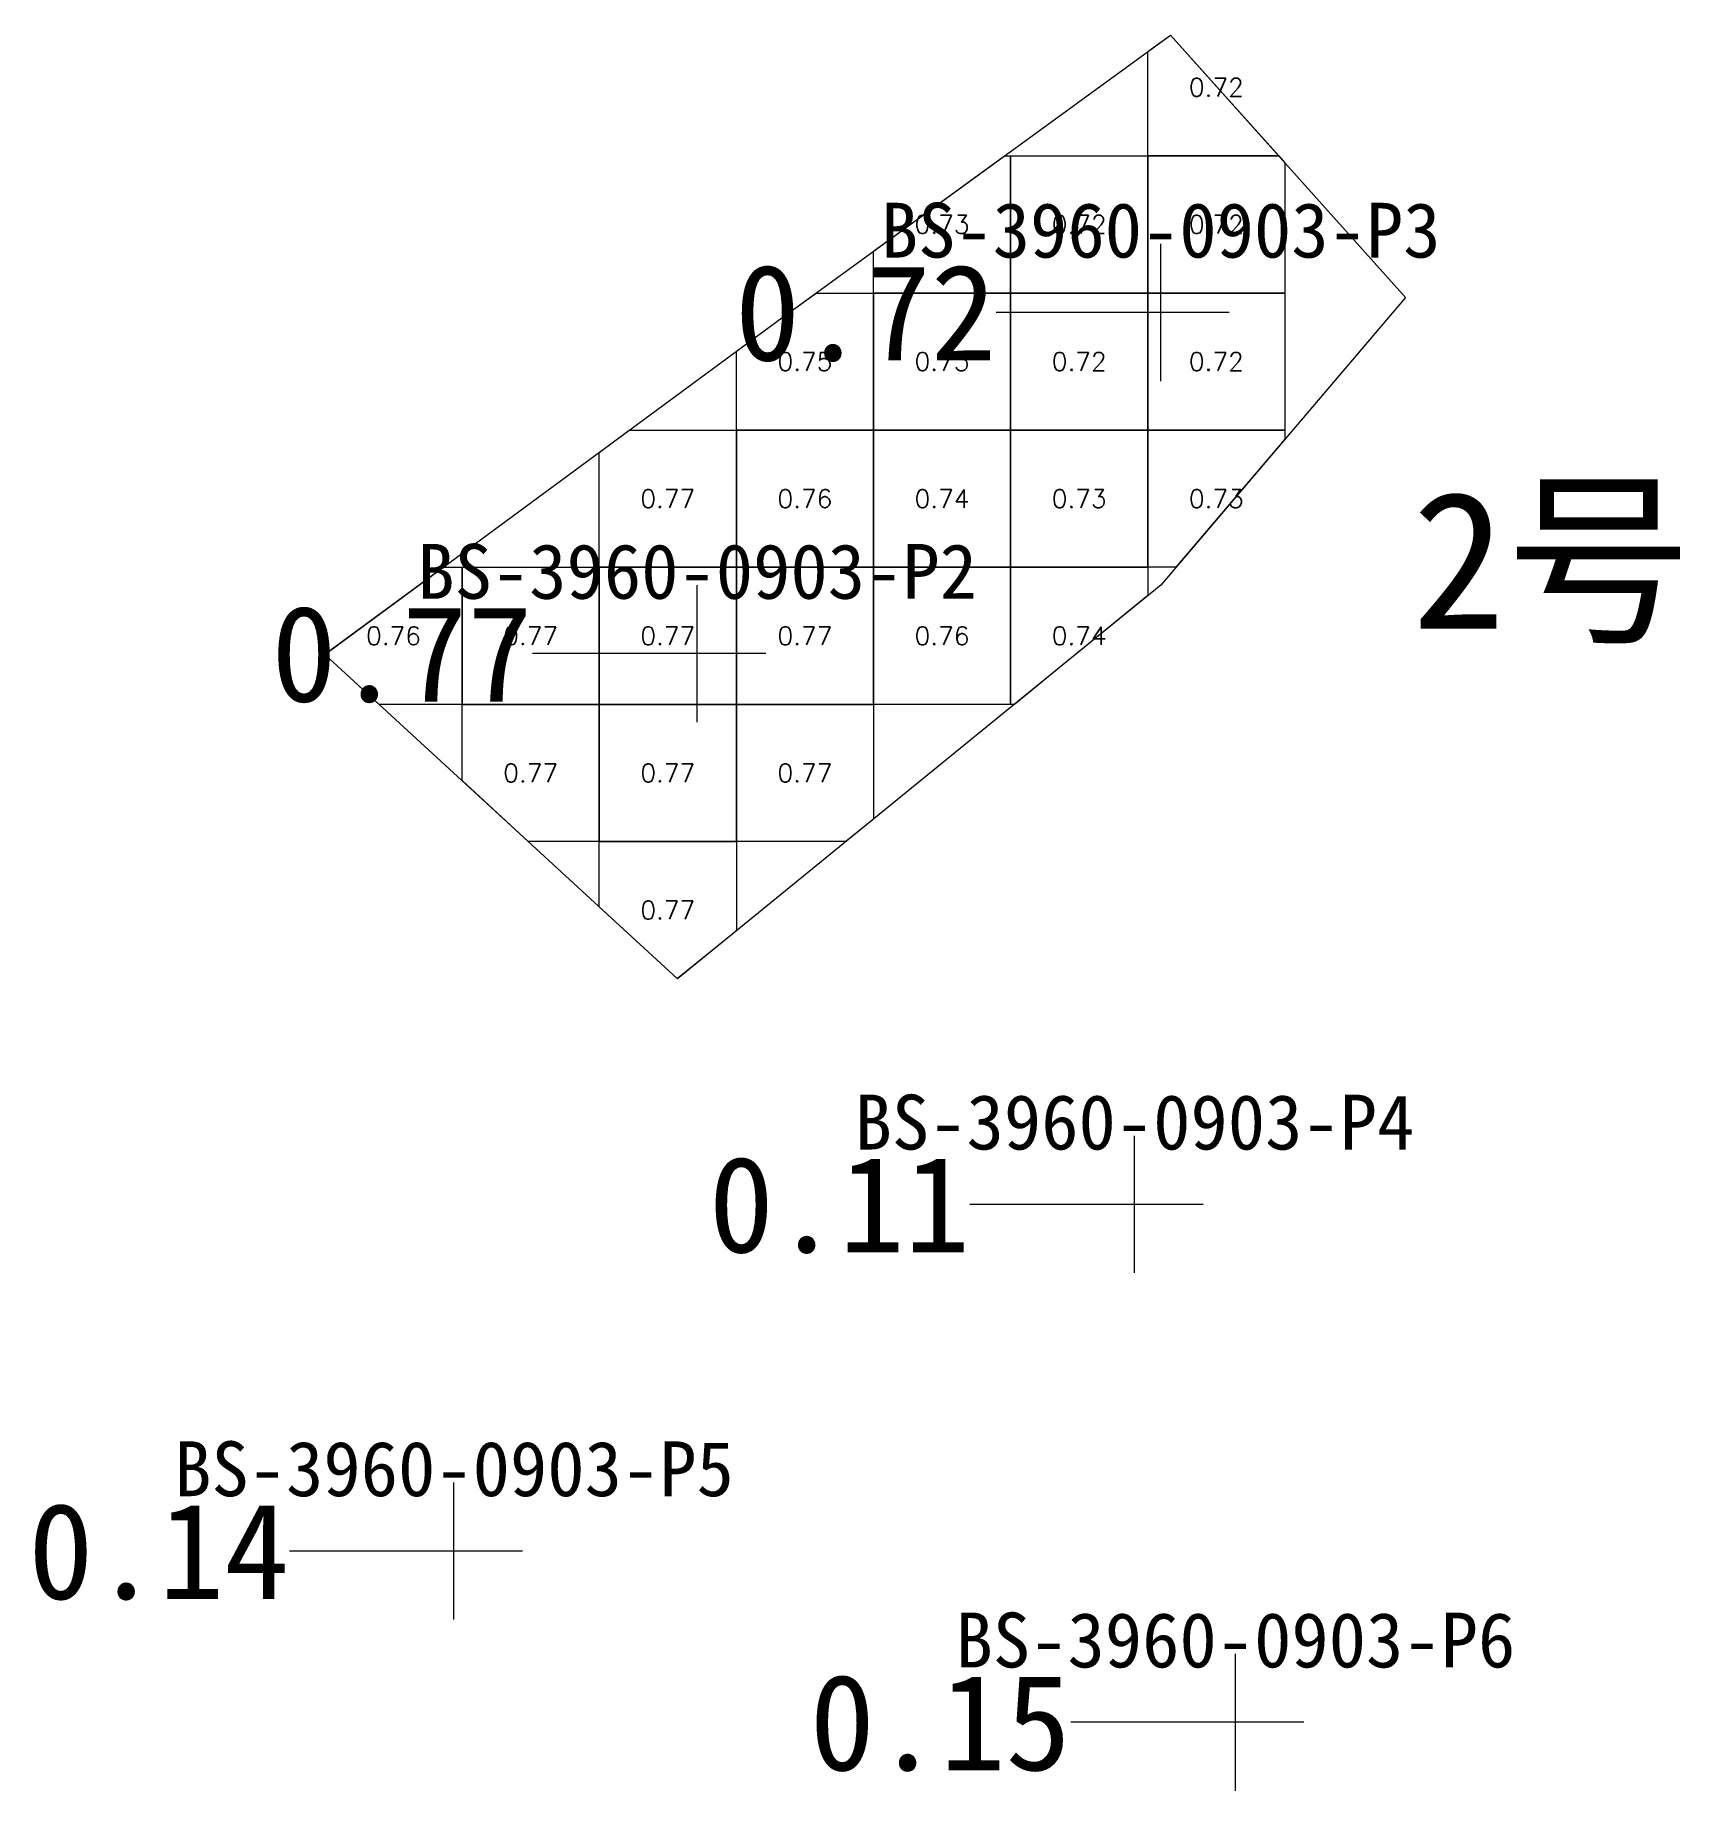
# Model space of a CAD drawing. Header units: inches. Extents: x 470024.9 to 470051.6, y 4349691.6 to 4349759.7.
# Drawn here: x 470037.91 to 470049.9, y 4349744.42 to 4349757.23 of the extents above; entities that cross this region are included whole.
import ezdxf
from ezdxf.enums import TextEntityAlignment as Align

# ---------------------------------------------------------------- set-up
doc = ezdxf.new("R2010")
doc.units = ezdxf.units.IN
doc.header["$MEASUREMENT"] = 0
for name, color, linetype, lineweight in [('0.500-1.000', 7, 'Continuous', 0), ('孔口文字', 7, 'Continuous', 0), ('点', 7, 'Continuous', 0), ('爆区方格网', 7, 'Continuous', 0), ('线条', 7, 'Continuous', 0), ('钻孔', 7, 'Continuous', 0)]:
    doc.layers.add(name, color=color, linetype=linetype, lineweight=lineweight)
doc.styles.add('3dmine_textStyle_1', font='txt.shx', dxfattribs={"height": 1, "bigfont": 'gbcbig.shx'})
doc.styles.add('3dmine_textStyle_2', font='宋体.ttf', dxfattribs={"height": 1})
doc.styles.add('3dmine_textStyle_3', font='simsunb.ttf', dxfattribs={"height": 1})

msp = doc.modelspace()

# ---------------------------------------------------------------- texts
at = {"color": 4, "linetype": 'Continuous', "lineweight": 0, "true_color": 0x00ffff, "style": '3dmine_textStyle_1'}
for s, p in [('0.72', (470046.52, 4349756.845, 3960.67)), ('0.73', (470044.52, 4349755.845, 3960.67)), ('0.72', (470045.52, 4349755.845, 3960.67)), ('0.72', (470046.52, 4349755.845, 3960.67)), ('0.75', (470043.52, 4349754.845, 3960.67)), ('0.73', (470044.52, 4349754.845, 3960.67)), ('0.72', (470045.52, 4349754.845, 3960.67)), ('0.72', (470046.52, 4349754.845, 3960.67)), ('0.77', (470042.52, 4349753.845, 3960.67)), ('0.76', (470043.52, 4349753.845, 3960.67)), ('0.74', (470044.52, 4349753.845, 3960.67)), ('0.73', (470045.52, 4349753.845, 3960.67)), ('0.73', (470046.52, 4349753.845, 3960.67)), ('0.76', (470040.52, 4349752.845, 3960.67)), ('0.77', (470041.52, 4349752.845, 3960.67)), ('0.77', (470042.52, 4349752.845, 3960.67)), ('0.77', (470043.52, 4349752.845, 3960.67)), ('0.76', (470044.52, 4349752.845, 3960.67)), ('0.74', (470045.52, 4349752.845, 3960.67)), ('0.77', (470041.52, 4349751.845, 3960.67)), ('0.77', (470042.52, 4349751.845, 3960.67)), ('0.77', (470043.52, 4349751.845, 3960.67)), ('0.77', (470042.52, 4349750.845, 3960.67))]:
    msp.add_text(s, height=0.1333, dxfattribs=at).set_placement(p, align=Align.MIDDLE_CENTER)
at = {"color": 7, "linetype": 'Continuous', "lineweight": 0, "style": '3dmine_textStyle_2'}
msp.add_text('2号', height=1, dxfattribs=at).set_placement((470047.947, 4349752.896, 1982.732))
at = {"layer": '孔口文字', "color": 138, "linetype": 'Continuous', "lineweight": 0, "true_color": 0x004c4c, "style": '3dmine_textStyle_3'}
for s, p in [('BS-3960-0903-P3', (470046.114, 4349755.603, 3960.67)), ('BS-3960-0903-P2', (470042.734, 4349753.115, 3960.928)), ('BS-3960-0903-P4', (470045.923, 4349749.099, 3960.854)), ('BS-3960-0903-P5', (470040.961, 4349746.571, 3960.85)), ('BS-3960-0903-P6', (470046.659, 4349745.322, 3960.78))]:
    msp.add_text(s, height=0.4, dxfattribs=at).set_placement(p, align=Align.CENTER)
at = {"layer": '钻孔', "color": 4, "linetype": 'Continuous', "lineweight": 0, "true_color": 0x00ffff, "style": '3dmine_textStyle_3'}
for s, p in [('0.72', (470044.914, 4349755.203, 3960.67)), ('0.77', (470041.534, 4349752.715, 3960.928))]:
    msp.add_text(s, height=0.7, dxfattribs=at).set_placement(p, align=Align.MIDDLE_RIGHT)
at = {"layer": '钻孔', "color": 8, "linetype": 'Continuous', "lineweight": 0, "true_color": 0x808080, "style": '3dmine_textStyle_3'}
for s, p in [('0.11', (470044.723, 4349748.699, 3960.854)), ('0.14', (470039.761, 4349746.171, 3960.85)), ('0.15', (470045.459, 4349744.922, 3960.78))]:
    msp.add_text(s, height=0.7, dxfattribs=at).set_placement(p, align=Align.MIDDLE_RIGHT)

# ---------------------------------------------------------------- hatches: boundary and pattern name
at = {"layer": '钻孔', "linetype": 'Continuous', "lineweight": 0, "true_color": 0x00ffff, "extrusion": (0, 1, 0)}
for points in [[(-470047.114, 3949.67), (-470046.114, 3949.67), (-470046.114, 3960.67), (-470047.114, 3960.67)], [(-470043.734, 3949.928), (-470042.734, 3949.928), (-470042.734, 3960.928), (-470043.734, 3960.928)]]:
    msp.add_hatch(color=4, dxfattribs=at).paths.add_polyline_path(points, flags=0)
at = {"layer": '钻孔', "linetype": 'Continuous', "lineweight": 0, "true_color": 0x808080, "extrusion": (0, 1, 0)}
for points in [[(-470046.923, 3949.854), (-470045.923, 3949.854), (-470045.923, 3960.854), (-470046.923, 3960.854)], [(-470041.961, 3949.85), (-470040.961, 3949.85), (-470040.961, 3960.85), (-470041.961, 3960.85)], [(-470047.659, 3949.78), (-470046.659, 3949.78), (-470046.659, 3960.78), (-470047.659, 3960.78)]]:
    msp.add_hatch(color=8, dxfattribs=at).paths.add_polyline_path(points, flags=0)

# ---------------------------------------------------------------- linework, layer by layer
at = {"layer": '0.500-1.000', "color": 4, "linetype": 'Continuous', "lineweight": 0, "true_color": 0x00ffff}
msp.add_lwpolyline([(470047.9, 4349755.313), (470046.114, 4349753.214), (470045.4, 4349752.633), (470042.59, 4349750.344), (470040.019, 4349752.71), (470043.351, 4349755.163), (470043.473, 4349755.252), (470046.186, 4349757.226), (470047.9, 4349755.313)], dxfattribs=at)
at = {"layer": '点', "color": 138, "linetype": 'Continuous', "lineweight": 0, "true_color": 0x004c4c}
for points, elevation in [([(470046.114, 4349754.703), (470046.114, 4349755.703)], 3960.67), ([(470046.614, 4349755.203), (470045.614, 4349755.203)], 3960.67), ([(470042.734, 4349752.215), (470042.734, 4349753.215)], 3960.928), ([(470043.234, 4349752.715), (470042.234, 4349752.715)], 3960.928), ([(470045.923, 4349748.199), (470045.923, 4349749.199)], 3960.854), ([(470046.423, 4349748.699), (470045.423, 4349748.699)], 3960.854), ([(470040.961, 4349745.671), (470040.961, 4349746.671)], 3960.85), ([(470041.461, 4349746.171), (470040.461, 4349746.171)], 3960.85), ([(470046.659, 4349744.422), (470046.659, 4349745.422)], 3960.78), ([(470047.159, 4349744.922), (470046.159, 4349744.922)], 3960.78)]:
    msp.add_lwpolyline(points, dxfattribs=dict(at, elevation=elevation))
at = {"layer": '爆区方格网', "color": 4, "linetype": 'Continuous', "lineweight": 0, "true_color": 0x00ffff, "elevation": 3960.67}
for points in [[(470046.975, 4349756.345), (470046.02, 4349756.345), (470046.02, 4349757.105), (470046.186, 4349757.226), (470046.975, 4349756.345)], [(470045.02, 4349755.345), (470044.02, 4349755.345), (470044.02, 4349755.65), (470044.975, 4349756.345), (470045.02, 4349756.345), (470045.02, 4349755.345)], [(470046.02, 4349755.345), (470045.02, 4349755.345), (470045.02, 4349756.345), (470046.02, 4349756.345), (470046.02, 4349755.345)], [(470047.02, 4349756.295), (470047.02, 4349755.345), (470046.02, 4349755.345), (470046.02, 4349756.345), (470046.975, 4349756.345), (470047.02, 4349756.295)], [(470044.02, 4349754.345), (470043.02, 4349754.345), (470043.02, 4349754.92), (470043.351, 4349755.163), (470043.473, 4349755.252), (470043.601, 4349755.345), (470044.02, 4349755.345), (470044.02, 4349754.345)], [(470045.02, 4349754.345), (470044.02, 4349754.345), (470044.02, 4349755.345), (470045.02, 4349755.345), (470045.02, 4349754.345)], [(470046.02, 4349754.345), (470045.02, 4349754.345), (470045.02, 4349755.345), (470046.02, 4349755.345), (470046.02, 4349754.345)], [(470047.02, 4349754.345), (470046.02, 4349754.345), (470046.02, 4349755.345), (470047.02, 4349755.345), (470047.02, 4349754.345)], [(470043.02, 4349753.345), (470042.02, 4349753.345), (470042.02, 4349754.183), (470042.239, 4349754.345), (470043.02, 4349754.345), (470043.02, 4349753.345)], [(470044.02, 4349753.345), (470043.02, 4349753.345), (470043.02, 4349754.345), (470044.02, 4349754.345), (470044.02, 4349753.345)], [(470045.02, 4349753.345), (470044.02, 4349753.345), (470044.02, 4349754.345), (470045.02, 4349754.345), (470045.02, 4349753.345)], [(470046.02, 4349753.345), (470045.02, 4349753.345), (470045.02, 4349754.345), (470046.02, 4349754.345), (470046.02, 4349753.345)], [(470047.02, 4349754.279), (470046.225, 4349753.345), (470046.02, 4349753.345), (470046.02, 4349754.345), (470047.02, 4349754.345), (470047.02, 4349754.279)], [(470041.02, 4349752.345), (470040.416, 4349752.345), (470040.02, 4349752.709), (470040.02, 4349752.711), (470040.881, 4349753.345), (470041.02, 4349753.345), (470041.02, 4349752.345)], [(470042.02, 4349752.345), (470041.02, 4349752.345), (470041.02, 4349753.345), (470042.02, 4349753.345), (470042.02, 4349752.345)], [(470043.02, 4349752.345), (470042.02, 4349752.345), (470042.02, 4349753.345), (470043.02, 4349753.345), (470043.02, 4349752.345)], [(470044.02, 4349752.345), (470043.02, 4349752.345), (470043.02, 4349753.345), (470044.02, 4349753.345), (470044.02, 4349752.345)], [(470045.02, 4349752.345), (470044.02, 4349752.345), (470044.02, 4349753.345), (470045.02, 4349753.345), (470045.02, 4349752.345)], [(470046.02, 4349753.138), (470045.4, 4349752.633), (470045.047, 4349752.345), (470045.02, 4349752.345), (470045.02, 4349753.345), (470046.02, 4349753.345), (470046.02, 4349753.138)], [(470042.02, 4349751.345), (470041.503, 4349751.345), (470041.02, 4349751.789), (470041.02, 4349752.345), (470042.02, 4349752.345), (470042.02, 4349751.345)], [(470043.02, 4349751.345), (470042.02, 4349751.345), (470042.02, 4349752.345), (470043.02, 4349752.345), (470043.02, 4349751.345)], [(470044.02, 4349751.509), (470043.819, 4349751.345), (470043.02, 4349751.345), (470043.02, 4349752.345), (470044.02, 4349752.345), (470044.02, 4349751.509)], [(470043.02, 4349750.694), (470042.591, 4349750.345), (470042.589, 4349750.345), (470042.02, 4349750.868), (470042.02, 4349751.345), (470043.02, 4349751.345), (470043.02, 4349750.694)]]:
    msp.add_lwpolyline(points, dxfattribs=at)
at = {"layer": '线条', "color": 138, "linetype": 'Continuous', "lineweight": 0, "true_color": 0x004c4c}
for points, elevation in [([(470046.114, 4349755.203), (470046.114, 4349755.203), (470046.114, 4349755.203)], 3960.67), ([(470042.734, 4349752.715), (470042.734, 4349752.715), (470042.734, 4349752.715)], 3960.928), ([(470045.923, 4349748.699), (470045.923, 4349748.699), (470045.923, 4349748.699)], 3960.854), ([(470040.961, 4349746.171), (470040.961, 4349746.171), (470040.961, 4349746.171)], 3960.85), ([(470046.659, 4349744.922), (470046.659, 4349744.922), (470046.659, 4349744.922)], 3960.78)]:
    msp.add_lwpolyline(points, dxfattribs=dict(at, elevation=elevation))
at = {"layer": '钻孔', "color": 4, "linetype": 'Continuous', "lineweight": 0, "true_color": 0x00ffff}
for points, elevation in [([(470046.114, 4349755.203), (470044.914, 4349755.203)], 3960.67), ([(470046.114, 4349755.203), (470044.914, 4349755.203)], 3949.67), ([(470042.734, 4349752.715), (470041.534, 4349752.715)], 3960.928), ([(470042.734, 4349752.715), (470041.534, 4349752.715)], 3949.928)]:
    msp.add_lwpolyline(points, dxfattribs=dict(at, elevation=elevation))
at = {"layer": '钻孔', "color": 8, "linetype": 'Continuous', "lineweight": 0, "true_color": 0x808080}
for points, elevation in [([(470045.923, 4349748.699), (470044.723, 4349748.699)], 3960.854), ([(470045.923, 4349748.699), (470044.723, 4349748.699)], 3949.854), ([(470040.961, 4349746.171), (470039.761, 4349746.171)], 3960.85), ([(470040.961, 4349746.171), (470039.761, 4349746.171)], 3949.85), ([(470046.659, 4349744.922), (470045.459, 4349744.922)], 3960.78), ([(470046.659, 4349744.922), (470045.459, 4349744.922)], 3949.78)]:
    msp.add_lwpolyline(points, dxfattribs=dict(at, elevation=elevation))

msp.set_redraw_order([(e.dxf.handle, doc.entitydb.next_handle()) for e in msp.query("TEXT MTEXT ATTDEF DIMENSION ARC_DIMENSION")])  # texts and dimensions are drawn at this point

doc.saveas('drawing.dxf')
